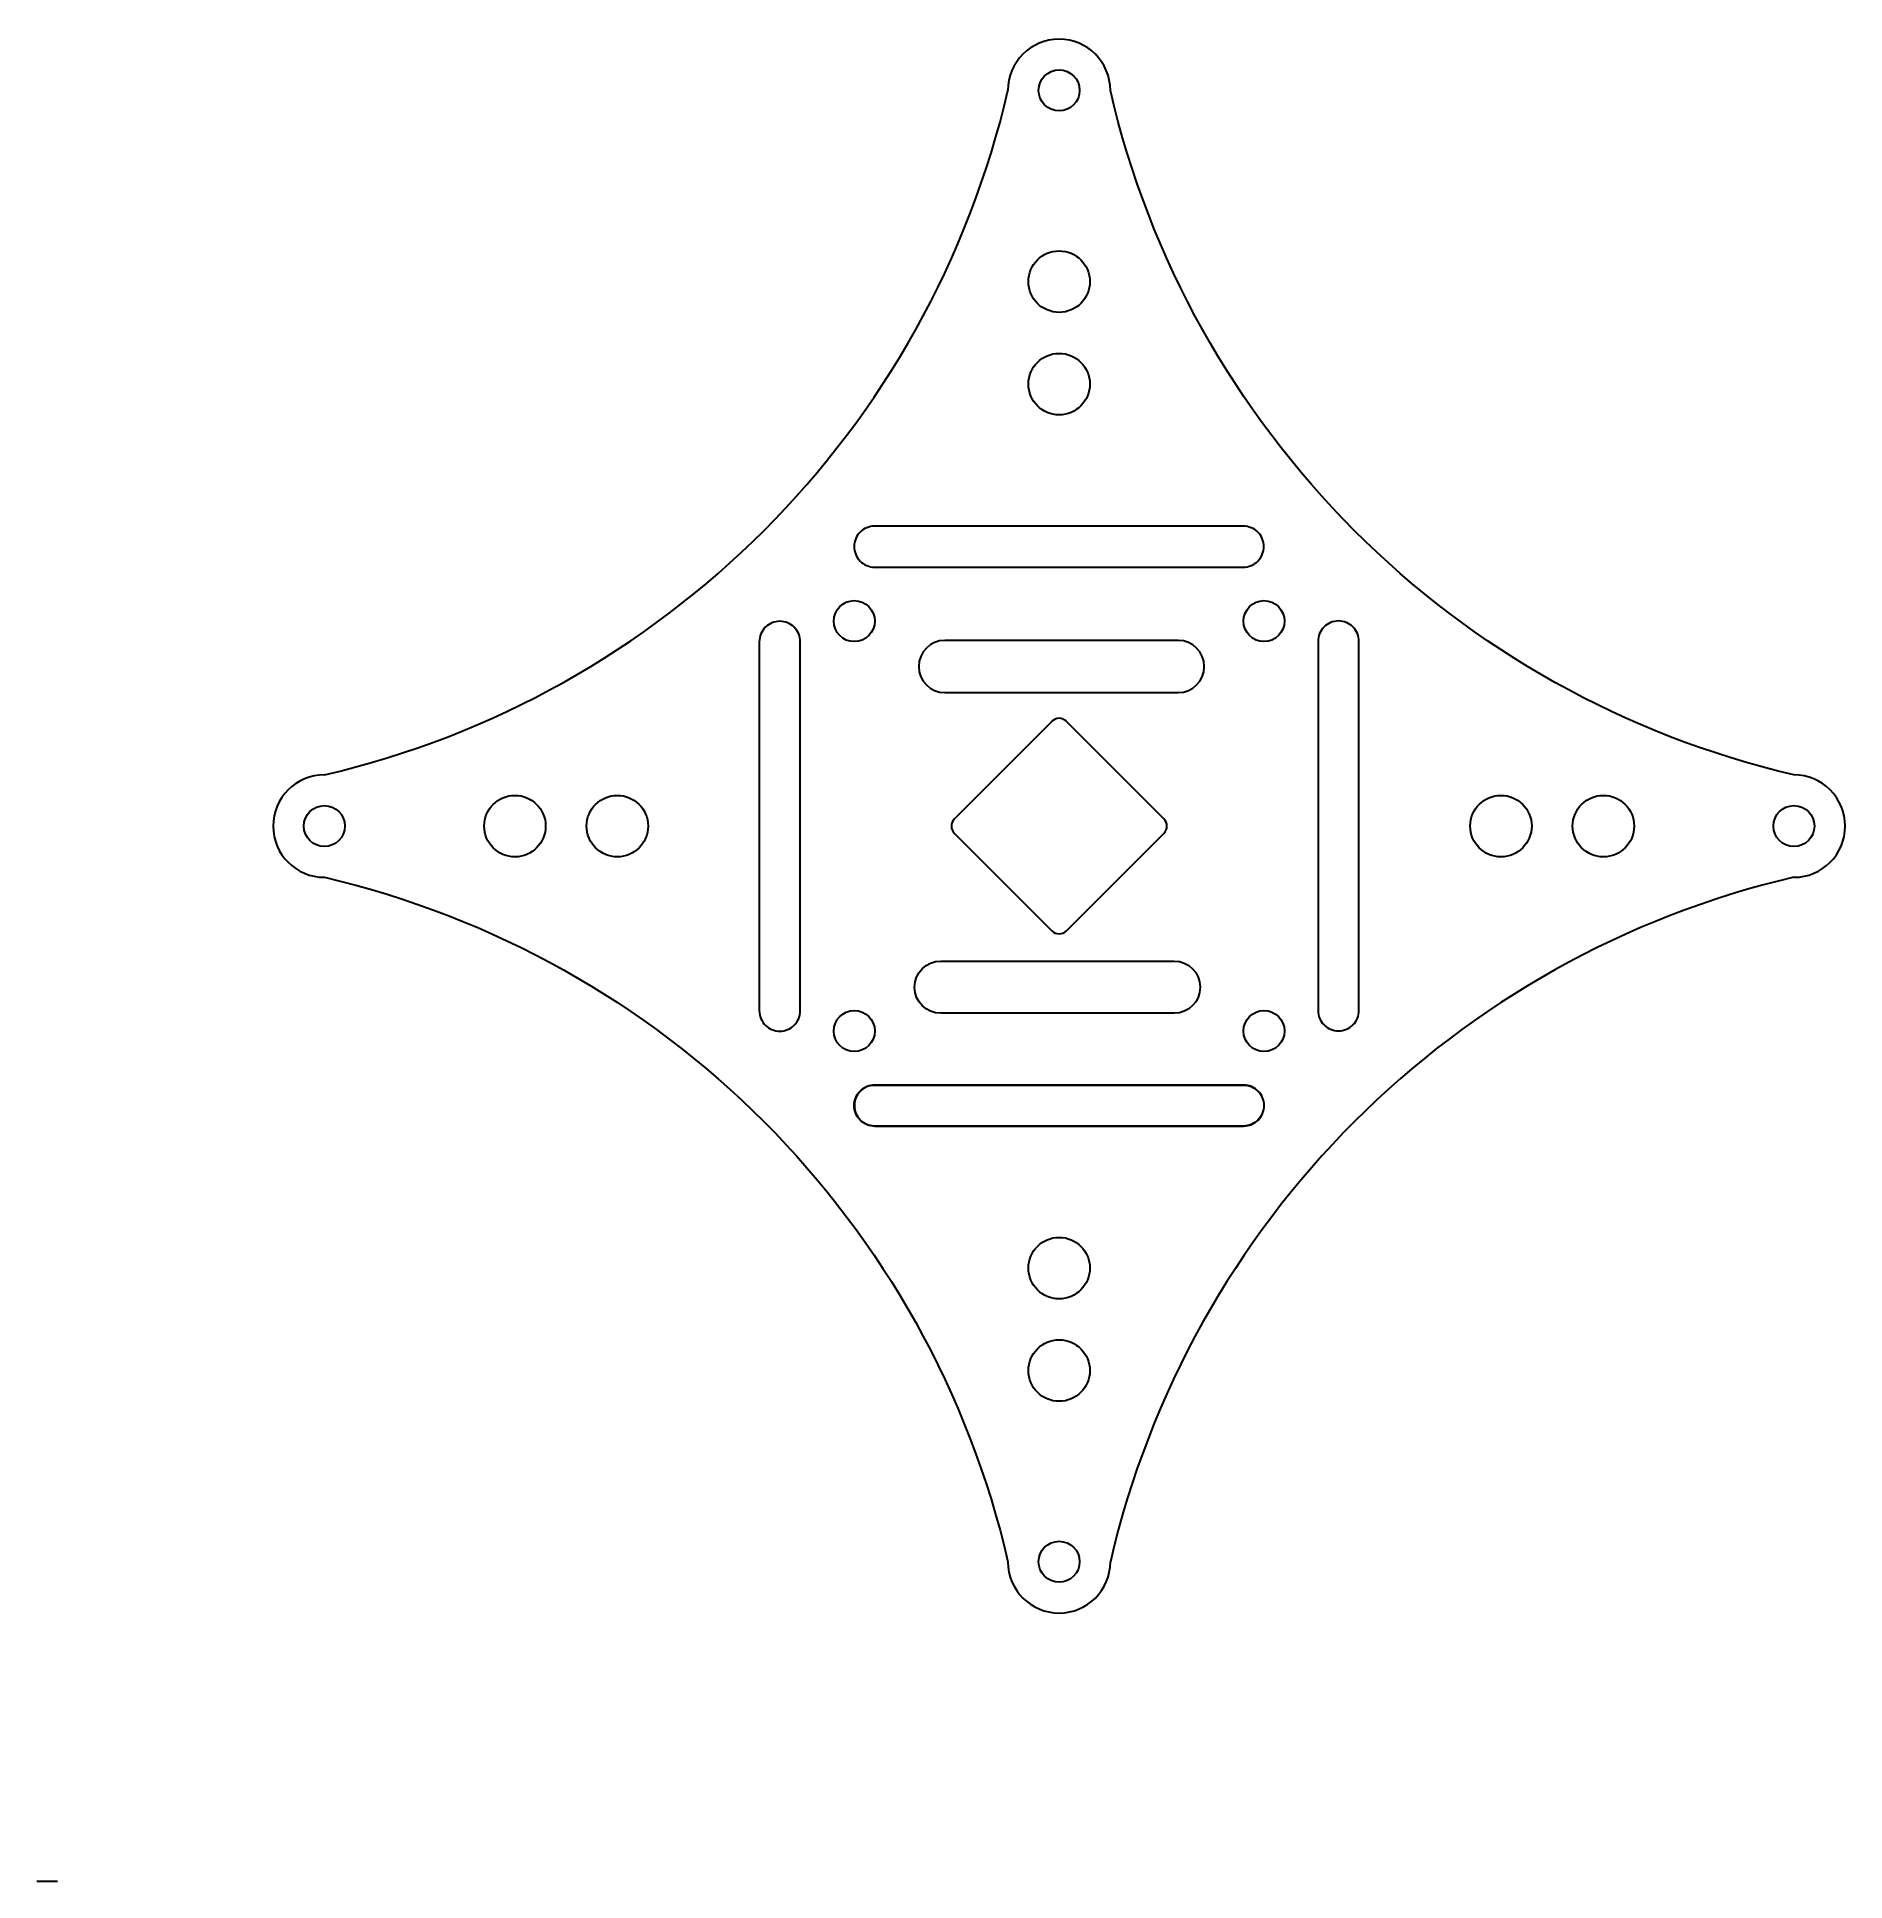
# Model space of a CAD drawing. Header units: millimetres. Extents: x 0 to 3553, y 0 to 1781.
# Drawn here: x 0 to 88.3, y 0 to 90 of the extents above; entities that cross this region are included whole.
import ezdxf
from ezdxf import colors
from ezdxf.entities.mleader import LeaderData, LeaderLine
from ezdxf.math import Vec2, Vec3

# ---------------------------------------------------------------- set-up
doc = ezdxf.new("R2010")
doc.units = ezdxf.units.MM
doc.layers.add('底板', color=7, linetype='Continuous', true_color=0x000000)
doc.styles.get("Standard").update_dxf_attribs({"font": 'arial.ttf'})

# ---------------------------------------------------------------- blocks, each defined once
blk = doc.blocks.new('23rfedgtr')
for points in [[(31068.743, 27592.454, 0.286071), (31102.112, 27625.851, -25.999989)], [(31140.481, 27592.454, -0.286071), (31107.112, 27625.851, 25.999989)], [(31068.743, 27587.454, -0.286071), (31102.112, 27554.057, 25.999989)], [(31140.481, 27587.454, 0.286071), (31107.112, 27554.057, -25.999989)]]:
    blk.add_lwpolyline(points, format="xyb")
for centre in [(31104.612, 27625.851), (31068.743, 27589.954), (31140.481, 27589.954), (31104.612, 27554.057)]:
    blk.add_circle(centre, 1)
for centre, start, end in [((31104.612, 27625.851), 360, 180), ((31068.743, 27589.954), 90, 270), ((31140.481, 27589.954), 270, 90), ((31104.612, 27554.057), 180, 0)]:
    blk.add_arc(centre, 2.5, start, end)
blk = doc.blocks.new('*U4')
blk.add_circle((0, 0), 1)
blk = doc.blocks.new('*U5')
at = {"color": 0, "linetype": 'ByBlock', "lineweight": -2, "transparency": 16777216}
for p, rotation in [((3517.805, 1856.559), 90.00000000000001), ((3517.805, 1836.559), 180), ((3537.805, 1836.559), 270.0000000000001)]:
    blk.add_blockref('*U4', p, dxfattribs=dict(at, rotation=rotation))
blk.add_blockref('*U4', (3537.805, 1856.559), dxfattribs=at)
blk = doc.blocks.new('*U6')
blk.add_circle((0, 0), 1.5)
blk = doc.blocks.new('*U7')
at = {"color": 0, "linetype": 'ByBlock', "lineweight": -2, "transparency": 16777216}
for p in [(3527.805, 1868.126), (3506.238, 1846.559), (3549.372, 1846.559), (3527.805, 1824.992)]:
    blk.add_blockref('*U6', p, dxfattribs=at)
blk = doc.blocks.new('*U9')
blk.add_circle((0, 0), 1.5)
blk = doc.blocks.new('*U10')
at = {"color": 0, "linetype": 'ByBlock', "lineweight": -2, "transparency": 16777216}
blk.add_blockref('*U9', (3527.805, 1873.126), dxfattribs=at)
for p, rotation in [((3501.238, 1846.559), 90), ((3554.372, 1846.559), 270), ((3527.805, 1819.992), 180)]:
    blk.add_blockref('*U9', p, dxfattribs=dict(at, rotation=rotation))
blk = doc.blocks.new('*U11')
blk.add_lwpolyline([(-10, 0, 0.414214), (-9, -1), (9, -1, 0.414214), (10, 0, 0.414214), (9, 1), (-9, 1, 0.414214)], format="xyb", close=True)
blk = doc.blocks.new('*U12')
at = {"color": 0, "linetype": 'ByBlock', "lineweight": -2, "transparency": 16777216}
blk.add_blockref('*U11', (52.532, 66.123), dxfattribs=at)
for p, rotation in [((38.903, 52.479), 89.99999999999997), ((66.176, 52.494), 270), ((52.546, 38.85), 180)]:
    blk.add_blockref('*U11', p, dxfattribs=dict(at, rotation=rotation))

msp = doc.modelspace()

# ---------------------------------------------------------------- linework, layer by layer
at = {"color": 0}
for p, q in [((49.549, 56.59), (44.791, 51.832)), ((55.014, 51.832), (50.256, 56.59)), ((44.791, 51.125), (49.549, 46.368)), ((50.256, 46.368), (55.014, 51.125))]:
    msp.add_line(p, q, dxfattribs=at)
msp.add_lwpolyline([(39.895, 37.843, -0.414214), (40.895, 38.843), (58.895, 38.843, -0.414214), (59.895, 37.843, -0.414214), (58.895, 36.843), (40.895, 36.843, -0.414214)], format="xyb", close=True)
for centre, start, end in [((49.903, 56.237), 45, 135), ((45.145, 51.479), 135, 225), ((54.661, 51.479), 315, 45), ((49.903, 46.721), 225, 315)]:
    msp.add_arc(centre, 0.5, start, end, dxfattribs=at)
msp.add_open_spline([(0, 0), (0.333, 0), (0.667, 0), (1, 0)], degree=3)
msp.add_open_spline([(0, 0), (0.333, 0), (0.667, 0), (1, 0)], degree=3)
at = {"layer": '底板', "color": 0}
for p, q in [((55.715, 60.538), (44.322, 60.538)), ((44.322, 57.991), (55.715, 57.991)), ((44.12, 44.893), (55.514, 44.893)), ((55.514, 42.346), (44.12, 42.346))]:
    msp.add_line(p, q, dxfattribs=at)
for centre, start, end in [((44.322, 59.265), 90, 180), ((55.715, 59.265), 270, 90), ((44.322, 59.265), 180, 270)]:
    msp.add_arc(centre, 1.274, start, end, dxfattribs=at)
at = {"layer": '底板', "color": 0, "extrusion": (0, 0, -1)}
for centre, start, end in [((-44.12, 43.619), 0, 90), ((-55.514, 43.619), 90, 270), ((-44.12, 43.619), 270, 0)]:
    msp.add_arc(centre, 1.274, start, end, dxfattribs=at)

# ---------------------------------------------------------------- block references
for name, p in [('23rfedgtr', (-31054.709, -27538.475)), ('*U10', (-3477.902, -1795.08)), ('*U7', (-3477.902, -1795.08)), ('*U12', (-2.636, -1.007)), ('*U5', (-3477.902, -1795.08))]:
    msp.add_blockref(name, p)

# ---------------------------------------------------------------- leaders
ml = msp.add_multileader_mtext('Standard')
ml.set_content('', color=256)
ml.set_leader_properties()
ml.build(insert=Vec2(0, 0))
ctx = ml.context
ctx.base_point, ctx.plane_origin = Vec3(3550.772, 1778.594), Vec3(3572.826, 1787.923)
ctx.text_align_type = 2
notes = []
notes.append((ctx, [(0, (0, 0, 0), (0, 0), (1, 0), 1, [])]))
ctx.mtext.insert, ctx.mtext.alignment, ctx.mtext.flow_direction = Vec3(3552.772, 1780.594), 3, 5
for ctx, leaders in notes:
    for number, flags, end, landing, length, lines in leaders:
        leader = LeaderData()
        leader.index, (leader.has_last_leader_line, leader.has_dogleg_vector, leader.attachment_direction) = number, flags
        leader.last_leader_point, leader.dogleg_vector, leader.dogleg_length = Vec3(end), Vec3(landing), length
        for number, points, colour, breaks in lines:
            line = LeaderLine()
            line.index, line.vertices, line.color, line.breaks = number, Vec3.list(points), colors.encode_raw_color(colour), breaks
            leader.lines.append(line)
        ctx.leaders.append(leader)

doc.saveas('drawing.dxf')
